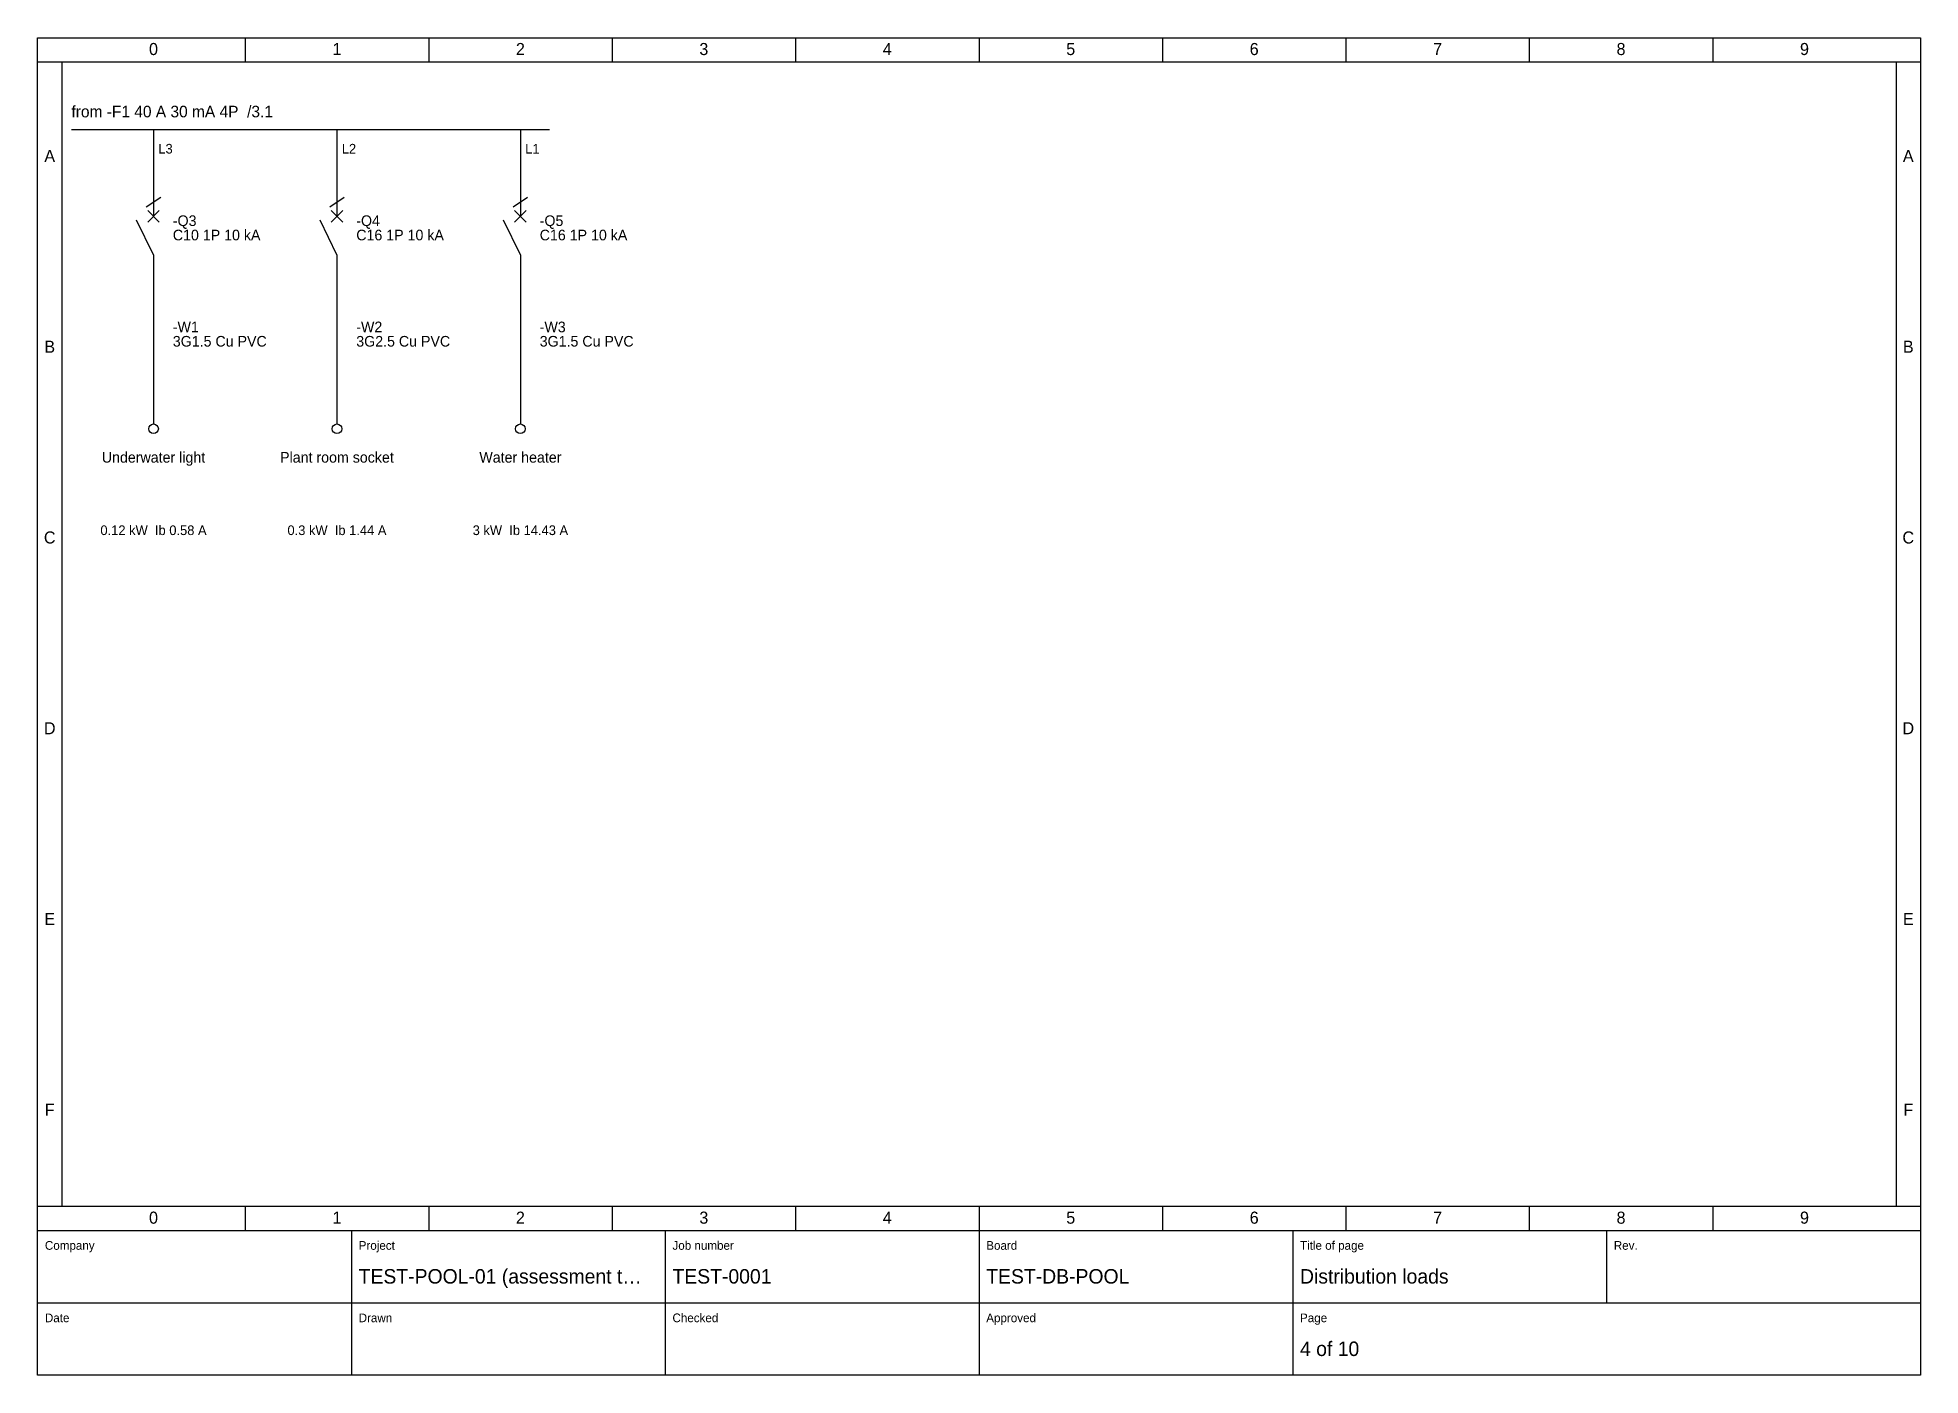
# Model space of a CAD drawing. Header units: millimetres. Extents: x 20 to 4370, y 10 to 287.
# Drawn here: x 1340 to 1730, y 10 to 287 of the extents above; entities that cross this region are included whole.
import ezdxf
from ezdxf.enums import TextEntityAlignment as Align

# ---------------------------------------------------------------- set-up
doc = ezdxf.new("R2010")
doc.units = ezdxf.units.MM
for name, color, linetype in [('FRAME', 7, 'CONTINUOUS'), ('SYMBOLS', 7, 'CONTINUOUS'), ('TEXT', 7, 'CONTINUOUS')]:
    doc.layers.add(name, color=color, linetype=linetype)

msp = doc.modelspace()

# ---------------------------------------------------------------- texts
at = {"layer": 'TEXT'}
for s, height, p in [('0', 2.5, (1364, 283.4)), ('1', 2.5, (1402, 283.4)), ('2', 2.5, (1440, 283.4)), ('3', 2.5, (1478, 283.4)), ('4', 2.5, (1516, 283.4)), ('5', 2.5, (1554, 283.4)), ('6', 2.5, (1592, 283.4)), ('7', 2.5, (1630, 283.4)), ('8', 2.5, (1668, 283.4)), ('9', 2.5, (1706, 283.4)), ('A', 2.5, (1342.5, 261.25)), ('A', 2.5, (1727.5, 261.25)), ('B', 2.5, (1342.5, 221.75)), ('B', 2.5, (1727.5, 221.75)), ('Underwater light', 2.2, (1364, 199)), ('Plant room socket', 2.2, (1402, 199)), ('Water heater', 2.2, (1440, 199)), ('C', 2.5, (1342.5, 182.25)), ('0.12 kW  Ib 0.58 A', 2, (1364, 184)), ('0.3 kW  Ib 1.44 A', 2, (1402, 184)), ('3 kW  Ib 14.43 A', 2, (1440, 184)), ('C', 2.5, (1727.5, 182.25)), ('D', 2.5, (1342.5, 142.75)), ('D', 2.5, (1727.5, 142.75)), ('E', 2.5, (1342.5, 103.25)), ('E', 2.5, (1727.5, 103.25)), ('F', 2.5, (1342.5, 63.75)), ('F', 2.5, (1727.5, 63.75)), ('0', 2.5, (1364, 41.4)), ('1', 2.5, (1402, 41.4)), ('2', 2.5, (1440, 41.4)), ('3', 2.5, (1478, 41.4)), ('4', 2.5, (1516, 41.4)), ('5', 2.5, (1554, 41.4)), ('6', 2.5, (1592, 41.4)), ('7', 2.5, (1630, 41.4)), ('8', 2.5, (1668, 41.4)), ('9', 2.5, (1706, 41.4))]:
    msp.add_text(s, height=height, dxfattribs=at).set_placement(p, align=Align.CENTER)
for s, height, p in [('from -F1 40 A 30 mA 4P  /3.1', 2.4, (1347, 270.5)), ('L3', 2, (1365, 263)), ('L2', 2, (1403, 263)), ('L1', 2, (1441, 263)), ('-Q3', 2.2, (1368, 248)), ('-Q4', 2.2, (1406, 248)), ('-Q5', 2.2, (1444, 248)), ('C10 1P 10 kA', 2.2, (1368, 245.03)), ('C16 1P 10 kA', 2.2, (1406, 245.03)), ('C16 1P 10 kA', 2.2, (1444, 245.03)), ('-W1', 2.2, (1368, 226)), ('-W2', 2.2, (1406, 226)), ('-W3', 2.2, (1444, 226)), ('3G1.5 Cu PVC', 2.2, (1368, 223.03)), ('3G2.5 Cu PVC', 2.2, (1406, 223.03)), ('3G1.5 Cu PVC', 2.2, (1444, 223.03)), ('Company', 1.8, (1341.5, 36)), ('Project', 1.8, (1406.5, 36)), ('Job number', 1.8, (1471.5, 36)), ('Board', 1.8, (1536.5, 36)), ('Title of page', 1.8, (1601.5, 36)), ('Rev.', 1.8, (1666.5, 36)), ('TEST-POOL-01 (assessment t…', 3, (1406.5, 29)), ('TEST-0001', 3, (1471.5, 29)), ('TEST-DB-POOL', 3, (1536.5, 29)), ('Distribution loads', 3, (1601.5, 29)), ('Date', 1.8, (1341.5, 21)), ('Drawn', 1.8, (1406.5, 21)), ('Checked', 1.8, (1471.5, 21)), ('Approved', 1.8, (1536.5, 21)), ('Page', 1.8, (1601.5, 21)), ('4 of 10', 3, (1601.5, 14))]:
    msp.add_text(s, height=height, dxfattribs=at).set_placement(p)

# ---------------------------------------------------------------- linework, layer by layer
at = {"layer": 'FRAME'}
msp.add_lwpolyline([(1340, 287), (1730, 287), (1730, 10), (1340, 10)], close=True, dxfattribs=at)
at = {"layer": 'SYMBOLS'}
for p, q in [((1383, 287), (1383, 282)), ((1421, 287), (1421, 282)), ((1459, 287), (1459, 282)), ((1497, 287), (1497, 282)), ((1535, 287), (1535, 282)), ((1573, 287), (1573, 282)), ((1611, 287), (1611, 282)), ((1649, 287), (1649, 282)), ((1687, 287), (1687, 282)), ((1340, 282), (1730, 282)), ((1345, 282), (1345, 45)), ((1725, 282), (1725, 45)), ((1347, 268), (1446, 268)), ((1364, 268), (1364, 256)), ((1402, 268), (1402, 256)), ((1440, 268), (1440, 256)), ((1362.5, 252), (1365.5, 254)), ((1364, 256), (1364, 250)), ((1400.5, 252), (1403.5, 254)), ((1402, 256), (1402, 250)), ((1438.5, 252), (1441.5, 254)), ((1440, 256), (1440, 250)), ((1362.8, 251.2), (1365.2, 248.8)), ((1362.8, 248.8), (1365.2, 251.2)), ((1400.8, 251.2), (1403.2, 248.8)), ((1400.8, 248.8), (1403.2, 251.2)), ((1438.8, 251.2), (1441.2, 248.8)), ((1438.8, 248.8), (1441.2, 251.2)), ((1364, 242), (1360.5, 249.2)), ((1402, 242), (1398.5, 249.2)), ((1440, 242), (1436.5, 249.2)), ((1364, 242), (1364, 236)), ((1402, 242), (1402, 236)), ((1440, 242), (1440, 236)), ((1364, 236), (1364, 207)), ((1402, 236), (1402, 207)), ((1440, 236), (1440, 207)), ((1340, 45), (1730, 45)), ((1383, 45), (1383, 40)), ((1421, 45), (1421, 40)), ((1459, 45), (1459, 40)), ((1497, 45), (1497, 40)), ((1535, 45), (1535, 40)), ((1573, 45), (1573, 40)), ((1611, 45), (1611, 40)), ((1649, 45), (1649, 40)), ((1687, 45), (1687, 40)), ((1340, 40), (1730, 40)), ((1405, 40), (1405, 25)), ((1470, 40), (1470, 25)), ((1535, 40), (1535, 25)), ((1600, 40), (1600, 25)), ((1665, 40), (1665, 25)), ((1340, 25), (1730, 25)), ((1405, 25), (1405, 10)), ((1470, 25), (1470, 10)), ((1535, 25), (1535, 10)), ((1600, 25), (1600, 10))]:
    msp.add_line(p, q, dxfattribs=at)
for centre in [(1364, 206), (1402, 206), (1440, 206)]:
    msp.add_circle(centre, 1, dxfattribs=at)

msp.set_redraw_order([(e.dxf.handle, doc.entitydb.next_handle()) for e in msp.query("TEXT MTEXT ATTDEF DIMENSION ARC_DIMENSION")])  # texts and dimensions are drawn at this point

doc.saveas('drawing.dxf')
